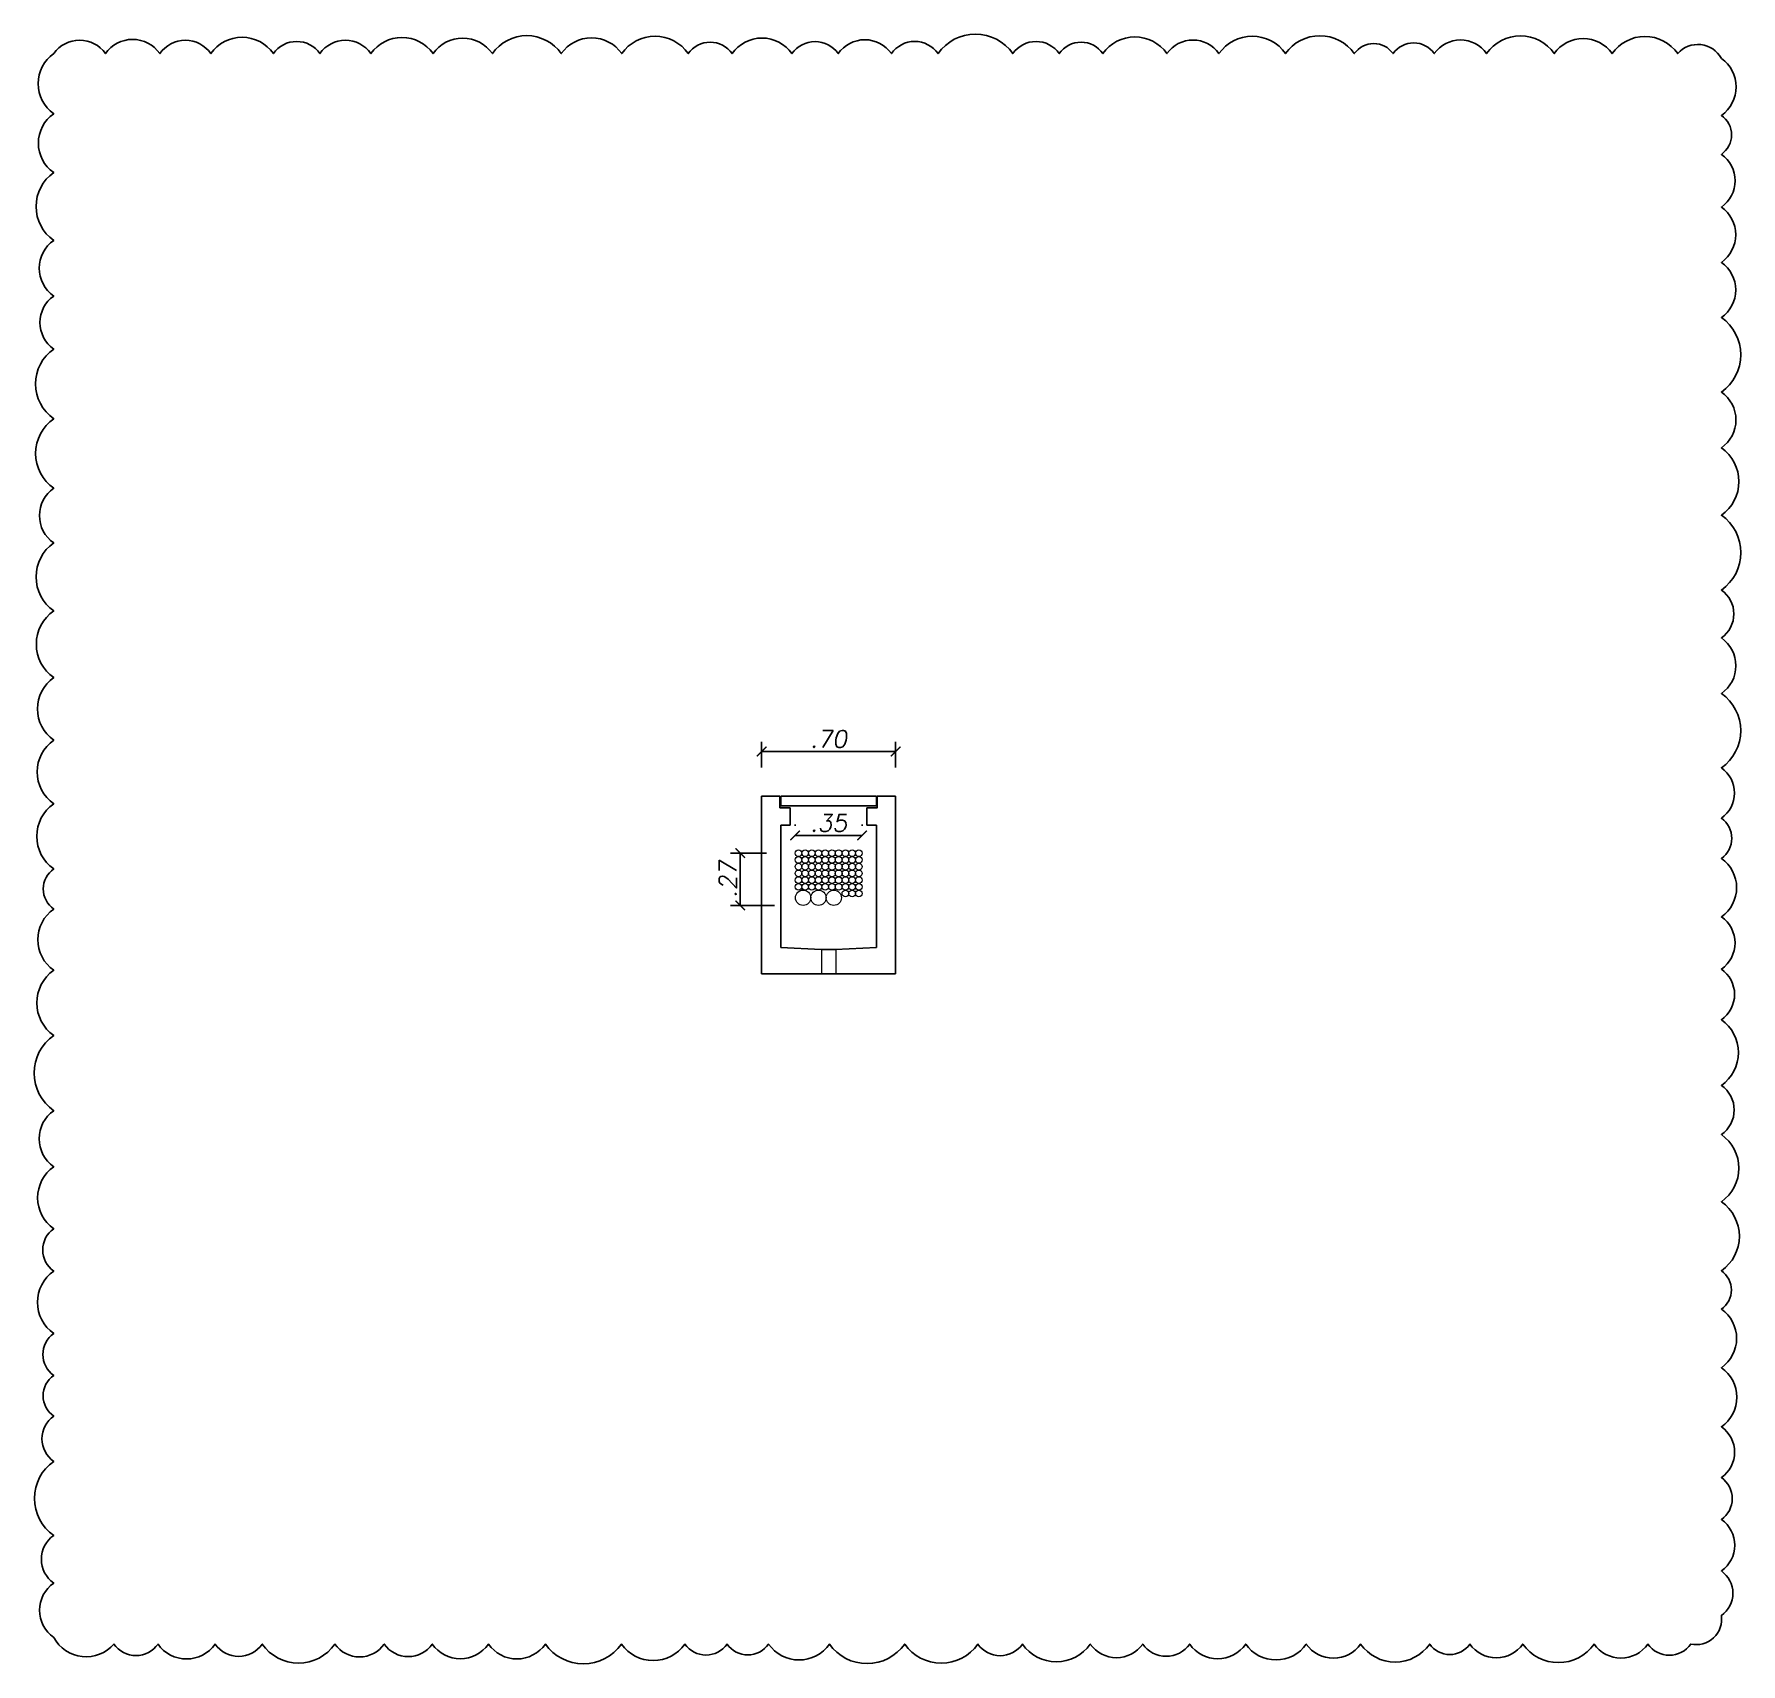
# Model space of a CAD drawing. Header units: millimetres. Extents: x 226520 to 226729, y 8188097 to 8188252.
# Drawn here: x 226669.99 to 226678.9, y 8188188.24 to 8188196.75 of the extents above; entities that cross this region are included whole.
import ezdxf

# ---------------------------------------------------------------- set-up
doc = ezdxf.new("R2010")
doc.units = ezdxf.units.MM
doc.layers.add('ARQ. 07.12.19', color=8, linetype='Continuous', lineweight=13)
doc.layers.add('DLP_MURO BAJO', color=2, linetype='Continuous')
doc.layers.add('REV ARQ', color=30, linetype='Continuous')
doc.styles.add('ROMANS', font='ROMANS.shx', dxfattribs={"oblique": 10})
doc.dimstyles.new('COTA-75-I', dxfattribs={"dimtxt": 0.11, "dimasz": 0.075, "dimexe": 0.05, "dimexo": 0.15, "dimgap": 0.03, "dimtad": 1, "dimzin": 4, "dimdsep": 46, "dimtxsty": 'ROMANS', "dimblk": 'ARCHTICK', "dimcen": 0.09, "dimclrd": 7, "dimclre": 7, "dimclrt": 2, "dimadec": 0, "dimazin": 0, "dimtfac": 1.2, "dimtix": 1, "dimtmove": 2, "dimatfit": 3, "dimfxl": 0.05, "dimtolj": 1, "dimtzin": 4, "dimarcsym": 0})

msp = doc.modelspace()

# ---------------------------------------------------------------- blocks, each defined once
blk = doc.blocks.new('_ArchTick')
at = {"color": 0, "linetype": 'ByBlock', "const_width": 0.15}
blk.add_lwpolyline([(-0.5, -0.5), (0.5, 0.5)], dxfattribs=at)
blk = doc.blocks.new('*D19')
at = {"color": 7, "lineweight": -2, "transparency": 16777216}
for p, q in [((226673.7875, 8188192.9194), (226673.7875, 8188193.0537)), ((226674.4875, 8188192.9194), (226674.4875, 8188193.0537)), ((226673.7875, 8188193.0037), (226674.4875, 8188193.0037))]:
    blk.add_line(p, q, dxfattribs=at)
at = {"layer": 'DEFPOINTS', "color": 0, "transparency": 16777216}
for p in [(226674.4875, 8188193.0037), (226673.7875, 8188192.7694), (226674.4875, 8188192.7694)]:
    blk.add_point(p, dxfattribs=at)
at = {"color": 7, "lineweight": -2, "transparency": 16777216, "xscale": 0.05, "yscale": 0.05, "zscale": 0.05, "rotation": 180}
blk.add_blockref('_ArchTick', (226673.7875, 8188193.0037), dxfattribs=at)
at = {"color": 7, "lineweight": -2, "transparency": 16777216, "xscale": 0.05, "yscale": 0.05, "zscale": 0.05}
blk.add_blockref('_ArchTick', (226674.4875, 8188193.0037), dxfattribs=at)
at = {"color": 2, "lineweight": 13, "transparency": 16777216, "insert": (226674.1375, 8188193.0687), "char_height": 0.09, "attachment_point": 5, "style": 'ROMANS'}
blk.add_mtext('\\A1;.70', dxfattribs=at)
blk = doc.blocks.new('*D21')
at = {"color": 7, "lineweight": -2, "transparency": 16777216}
for p, q in [((226673.9625, 8188192.6219), (226673.9625, 8188192.615)), ((226673.9625, 8188192.565), (226674.3125, 8188192.565)), ((226674.3125, 8188192.6219), (226674.3125, 8188192.615))]:
    blk.add_line(p, q, dxfattribs=at)
at = {"layer": 'DEFPOINTS', "color": 0, "transparency": 16777216}
for p in [(226674.3125, 8188192.565), (226673.9625, 8188192.4719), (226674.3125, 8188192.4719)]:
    blk.add_point(p, dxfattribs=at)
at = {"color": 7, "lineweight": -2, "transparency": 16777216, "xscale": 0.05, "yscale": 0.05, "zscale": 0.05, "rotation": 180}
blk.add_blockref('_ArchTick', (226673.9625, 8188192.565), dxfattribs=at)
at = {"color": 7, "lineweight": -2, "transparency": 16777216, "xscale": 0.05, "yscale": 0.05, "zscale": 0.05}
blk.add_blockref('_ArchTick', (226674.3125, 8188192.565), dxfattribs=at)
at = {"color": 2, "lineweight": 13, "transparency": 16777216, "insert": (226674.1375, 8188192.63), "char_height": 0.09, "attachment_point": 5, "style": 'ROMANS'}
blk.add_mtext('\\A1;.35', dxfattribs=at)
blk = doc.blocks.new('*D22')
at = {"color": 7, "lineweight": -2, "transparency": 16777216}
for p, q in [((226673.8125, 8188192.4724), (226673.6258, 8188192.4724)), ((226673.6758, 8188192.4724), (226673.6758, 8188192.1995)), ((226673.8544, 8188192.1995), (226673.6258, 8188192.1995))]:
    blk.add_line(p, q, dxfattribs=at)
at = {"layer": 'DEFPOINTS', "color": 0, "transparency": 16777216}
for p in [(226673.9625, 8188192.4724), (226673.6758, 8188192.1995), (226674.0044, 8188192.1995)]:
    blk.add_point(p, dxfattribs=at)
at = {"color": 7, "lineweight": -2, "transparency": 16777216, "xscale": 0.05, "yscale": 0.05, "zscale": 0.05}
for p, rotation in [((226673.6758, 8188192.4724), 90), ((226673.6758, 8188192.1995), 270)]:
    blk.add_blockref('_ArchTick', p, dxfattribs=dict(at, rotation=rotation))
at = {"color": 2, "lineweight": 13, "transparency": 16777216, "insert": (226673.6108, 8188192.3359), "char_height": 0.09, "attachment_point": 5, "rotation": 90, "style": 'ROMANS'}
blk.add_mtext('\\A1;.27', dxfattribs=at)

# ---------------------------------------------------------------- dimensions: what is measured, and where the dimension line sits
at = {"color": 3, "lineweight": 13}
for base, p1, p2, picture, middle in [((226674.4875, 8188193.0037), (226673.7875, 8188192.7694), (226674.4875, 8188192.7694), '*D19', (226674.1375, 8188193.0687)), ((226674.3125, 8188192.565), (226673.9625, 8188192.4719), (226674.3125, 8188192.4719), '*D21', (226674.1375, 8188192.63))]:
    dim = msp.add_linear_dim(base=base, p1=p1, p2=p2, dimstyle='COTA-75-I', override={"dimtxt": 0.09, "dimasz": 0.05, "dimgap": 0.02}, dxfattribs=at)
    dim.commit()
    dim.dimension.update_dxf_attribs({"geometry": picture, "text_midpoint": middle})
dim = msp.add_linear_dim(base=(226673.6758, 8188192.1995), p1=(226673.9625, 8188192.4724), p2=(226674.0044, 8188192.1995), angle=90, dimstyle='COTA-75-I', override={"dimtxt": 0.09, "dimasz": 0.05, "dimgap": 0.02}, dxfattribs=at)
dim.commit()
dim.dimension.update_dxf_attribs({"geometry": '*D22', "text_midpoint": (226673.6108, 8188192.3359)})

# ---------------------------------------------------------------- linework, layer by layer
at = {"color": 3, "lineweight": 13}
for centre, radius in [((226673.98, 8188192.4719), 0.0175), ((226674.015, 8188192.4719), 0.0175), ((226674.05, 8188192.4719), 0.0175), ((226674.085, 8188192.4719), 0.0175), ((226674.12, 8188192.4719), 0.0175), ((226674.155, 8188192.4719), 0.0175), ((226674.19, 8188192.4719), 0.0175), ((226674.225, 8188192.4719), 0.0175), ((226674.26, 8188192.4719), 0.0175), ((226674.295, 8188192.4719), 0.0175), ((226673.98, 8188192.4369), 0.0175), ((226673.98, 8188192.4019), 0.0175), ((226673.98, 8188192.3669), 0.0175), ((226674.015, 8188192.4369), 0.0175), ((226674.015, 8188192.4019), 0.0175), ((226674.015, 8188192.3669), 0.0175), ((226674.05, 8188192.4369), 0.0175), ((226674.05, 8188192.4019), 0.0175), ((226674.05, 8188192.3669), 0.0175), ((226674.085, 8188192.4369), 0.0175), ((226674.085, 8188192.4019), 0.0175), ((226674.085, 8188192.3669), 0.0175), ((226674.12, 8188192.4369), 0.0175), ((226674.12, 8188192.4019), 0.0175), ((226674.12, 8188192.3669), 0.0175), ((226674.155, 8188192.4369), 0.0175), ((226674.155, 8188192.4019), 0.0175), ((226674.155, 8188192.3669), 0.0175), ((226674.19, 8188192.4369), 0.0175), ((226674.19, 8188192.4019), 0.0175), ((226674.19, 8188192.3669), 0.0175), ((226674.225, 8188192.4369), 0.0175), ((226674.225, 8188192.4019), 0.0175), ((226674.225, 8188192.3669), 0.0175), ((226674.26, 8188192.4369), 0.0175), ((226674.26, 8188192.4019), 0.0175), ((226674.26, 8188192.3669), 0.0175), ((226674.295, 8188192.4369), 0.0175), ((226674.295, 8188192.4019), 0.0175), ((226674.295, 8188192.3669), 0.0175), ((226673.98, 8188192.3319), 0.0175), ((226673.98, 8188192.2969), 0.0175), ((226674.015, 8188192.3319), 0.0175), ((226674.015, 8188192.2969), 0.0175), ((226674.05, 8188192.3319), 0.0175), ((226674.05, 8188192.2969), 0.0175), ((226674.085, 8188192.3319), 0.0175), ((226674.085, 8188192.2969), 0.0175), ((226674.12, 8188192.3319), 0.0175), ((226674.12, 8188192.2969), 0.0175), ((226674.155, 8188192.3319), 0.0175), ((226674.155, 8188192.2969), 0.0175), ((226674.19, 8188192.3319), 0.0175), ((226674.19, 8188192.2969), 0.0175), ((226674.225, 8188192.3319), 0.0175), ((226674.225, 8188192.2969), 0.0175), ((226674.26, 8188192.3319), 0.0175), ((226674.26, 8188192.2969), 0.0175), ((226674.295, 8188192.3319), 0.0175), ((226674.295, 8188192.2969), 0.0175), ((226674.0044, 8188192.2395), 0.04), ((226674.0844, 8188192.2395), 0.04), ((226674.1644, 8188192.2394), 0.04), ((226674.225, 8188192.2619), 0.0175), ((226674.26, 8188192.2619), 0.0175), ((226674.295, 8188192.2619), 0.0175)]:
    msp.add_circle(centre, radius, dxfattribs=at)
at = {"layer": 'ARQ. 07.12.19'}
for points in [[(226674.1, 8188191.9695), (226674.1, 8188191.8419)], [(226674.175, 8188191.9694), (226674.175, 8188191.8419)]]:
    msp.add_lwpolyline(points, dxfattribs=at)
at = {"layer": 'DLP_MURO BAJO'}
msp.add_lwpolyline([(226670.0911, 8188196.6486, 0.520567), (226670.0911, 8188196.3347, 0.520567), (226670.0911, 8188196.027, 0.520567), (226670.0911, 8188195.6729, 0.520567), (226670.0911, 8188195.3824, 0.520567), (226670.0911, 8188195.1055, 0.520567), (226670.0911, 8188194.7414, 0.520567), (226670.0911, 8188194.3784, 0.520567), (226670.0911, 8188194.0925, 0.520567), (226670.0911, 8188193.7378, 0.520567), (226670.0911, 8188193.3892, 0.520567), (226670.0911, 8188193.0627, 0.520567), (226670.0911, 8188192.7303, 0.520567), (226670.0911, 8188192.3903, 0.520567), (226670.0911, 8188192.1807, 0.520567), (226670.0911, 8188191.8605, 0.520567), (226670.0911, 8188191.5204, 0.520567), (226670.0911, 8188191.1272, 0.520567), (226670.0911, 8188190.8342, 0.520567), (226670.0911, 8188190.5108, 0.520567), (226670.0911, 8188190.2895, 0.520567), (226670.0911, 8188189.9634, 0.520567), (226670.0911, 8188189.7446, 0.520567), (226670.0911, 8188189.5323, 0.520567), (226670.0911, 8188189.2953, 0.520567), (226670.0911, 8188188.9087, 0.520567), (226670.0911, 8188188.66, 0.520567), (226670.0911, 8188188.3757, 0.520567), (226670.4054, 8188188.3413, 0.520567), (226670.6357, 8188188.3413, 0.520567), (226670.9338, 8188188.3413, 0.520567), (226671.1796, 8188188.3413, 0.520567), (226671.5594, 8188188.3413, 0.520567), (226671.817, 8188188.3413, 0.520567), (226672.0677, 8188188.3413, 0.520567), (226672.3609, 8188188.3413, 0.520567), (226672.6586, 8188188.3413, 0.520567), (226673.0557, 8188188.3413, 0.520567), (226673.3868, 8188188.3413, 0.520567), (226673.6072, 8188188.3413, 0.520567), (226673.8239, 8188188.3413, 0.520567), (226674.1422, 8188188.3413, 0.520567), (226674.5346, 8188188.3413, 0.520567), (226674.9167, 8188188.3413, 0.520567), (226675.1493, 8188188.3413, 0.520567), (226675.5039, 8188188.3413, 0.520567), (226675.7774, 8188188.3413, 0.520567), (226676.0228, 8188188.3413, 0.520567), (226676.3154, 8188188.3413, 0.520567), (226676.6319, 8188188.3413, 0.520567), (226676.9157, 8188188.3413, 0.520567), (226677.2761, 8188188.3413, 0.520567), (226677.486, 8188188.3413, 0.520567), (226677.7625, 8188188.3413, 0.520567), (226678.1343, 8188188.3413, 0.520567), (226678.4156, 8188188.3413, 0.520567), (226678.6396, 8188188.3413, 0.520567), (226678.7994, 8188188.4909, 0.520567), (226678.7994, 8188188.7232, 0.520567), (226678.7994, 8188188.9919, 0.520567), (226678.7994, 8188189.2107, 0.520567), (226678.7994, 8188189.4761, 0.520567), (226678.7994, 8188189.785, 0.520567), (226678.7994, 8188190.0907, 0.520567), (226678.7994, 8188190.2911, 0.520567), (226678.7994, 8188190.6518, 0.520567), (226678.7994, 8188191.0023, 0.520567), (226678.7994, 8188191.2595, 0.520567), (226678.7994, 8188191.6026, 0.520567), (226678.7994, 8188191.8668, 0.520567), (226678.7994, 8188192.1398, 0.520567), (226678.7994, 8188192.445, 0.520567), (226678.7994, 8188192.6546, 0.520567), (226678.7994, 8188192.9182, 0.520567), (226678.7994, 8188193.3063, 0.520567), (226678.7994, 8188193.5966, 0.520567), (226678.7994, 8188193.8468, 0.520567), (226678.7994, 8188194.2375, 0.520567), (226678.7994, 8188194.5892, 0.520567), (226678.7994, 8188194.8808, 0.520567), (226678.7994, 8188195.2699, 0.520567), (226678.7994, 8188195.558, 0.520567), (226678.7994, 8188195.847, 0.520567), (226678.7994, 8188196.1221, 0.520567), (226678.7994, 8188196.3257, 0.520567), (226678.7994, 8188196.6236, 0.520567), (226678.5715, 8188196.6486, 0.520567), (226678.2283, 8188196.6486, 0.520567), (226677.927, 8188196.6486, 0.520567), (226677.5731, 8188196.6486, 0.520567), (226677.3004, 8188196.6486, 0.520567), (226677.085, 8188196.6486, 0.520567), (226676.8825, 8188196.6486, 0.520567), (226676.5235, 8188196.6486, 0.520567), (226676.1758, 8188196.6486, 0.520567), (226675.9042, 8188196.6486, 0.520567), (226675.5697, 8188196.6486, 0.520567), (226675.3417, 8188196.6486, 0.520567), (226675.0993, 8188196.6486, 0.520567), (226674.7087, 8188196.6486, 0.520567), (226674.4653, 8188196.6486, 0.520567), (226674.1874, 8188196.6486, 0.520567), (226673.9461, 8188196.6486, 0.520567), (226673.6335, 8188196.6486, 0.520567), (226673.4047, 8188196.6486, 0.520567), (226673.0574, 8188196.6486, 0.520567), (226672.7412, 8188196.6486, 0.520567), (226672.3816, 8188196.6486, 0.520567), (226672.0717, 8188196.6486, 0.520567), (226671.7476, 8188196.6486, 0.520567), (226671.4811, 8188196.6486, 0.520567), (226671.2382, 8188196.6486, 0.520567), (226670.9115, 8188196.6486, 0.520567), (226670.6452, 8188196.6486, 0.520567), (226670.3609, 8188196.6486, 0.520567)], format="xyb", close=True, dxfattribs=at)
at = {"layer": 'REV ARQ', "color": 4}
for p, q in [((226673.7875, 8188191.8419), (226673.7875, 8188192.7694)), ((226673.8883, 8188192.7194), (226673.8883, 8188192.7694)), ((226674.3867, 8188192.7194), (226674.3867, 8188192.7694)), ((226674.4875, 8188191.8419), (226674.4875, 8188192.7694)), ((226673.8883, 8188192.7194), (226674.3867, 8188192.7194)), ((226673.8875, 8188191.9798), (226673.8875, 8188192.6194)), ((226674.3875, 8188191.9798), (226674.3875, 8188192.6194)), ((226673.7867, 8188191.9847), (226673.7875, 8188191.9846)), ((226673.8875, 8188191.9798), (226674.0992, 8188191.9695)), ((226674.1742, 8188191.9694), (226674.3875, 8188191.9798)), ((226673.7875, 8188191.8419), (226674.4875, 8188191.8419))]:
    msp.add_line(p, q, dxfattribs=at)
for points in [[(226673.7875, 8188192.7694), (226673.8833, 8188192.7694)], [(226673.9375, 8188192.7094), (226673.8833, 8188192.7094), (226673.8833, 8188192.7694)], [(226673.8883, 8188192.7694), (226674.3867, 8188192.7694)], [(226674.3375, 8188192.7094), (226674.3917, 8188192.7094), (226674.3917, 8188192.7694)], [(226674.4875, 8188192.7694), (226674.3917, 8188192.7694)], [(226673.9375, 8188192.7094), (226673.9375, 8188192.6194)], [(226674.3375, 8188192.7094), (226674.3375, 8188192.6194)], [(226673.9375, 8188192.6194), (226673.8875, 8188192.6194)], [(226674.3375, 8188192.6194), (226674.3875, 8188192.6194)], [(226674.1, 8188191.9694), (226674.175, 8188191.9694)]]:
    msp.add_lwpolyline(points, dxfattribs=at)

msp.set_redraw_order([(e.dxf.handle, doc.entitydb.next_handle()) for e in msp.query("TEXT MTEXT ATTDEF DIMENSION ARC_DIMENSION")])  # texts and dimensions are drawn at this point

doc.saveas('drawing.dxf')
